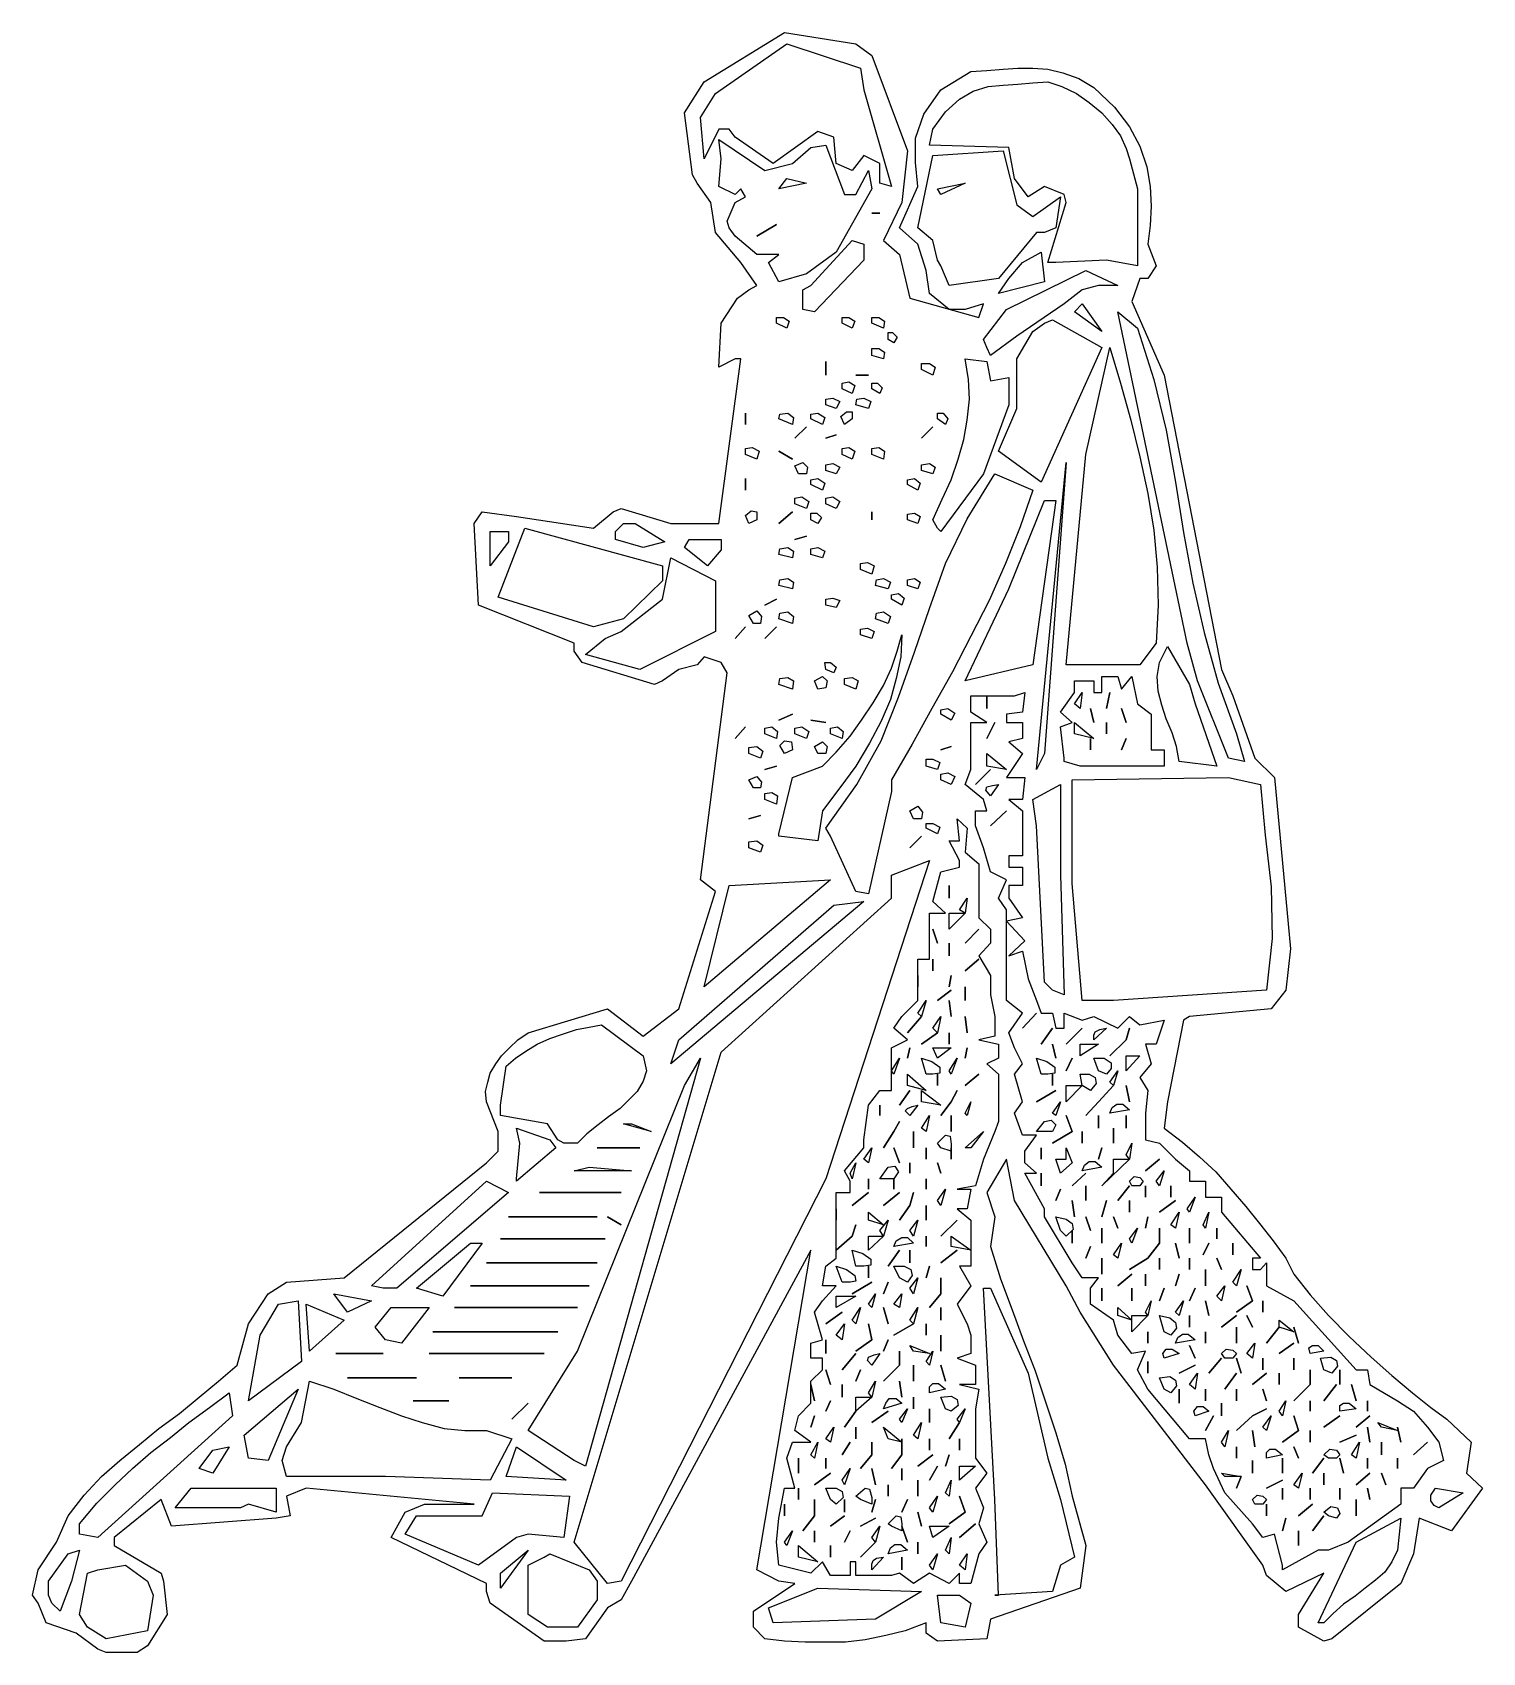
# Model space of a CAD drawing. Extents: x 264.8 to 266.31, y 18.6 to 20.29.
import ezdxf

# ---------------------------------------------------------------- set-up
doc = ezdxf.new("R2010")
doc.units = 0
doc.header["$LTSCALE"] = 25
doc.header["$MEASUREMENT"] = 0
doc.layers.get('0').update_dxf_attribs({"linetype": 'CONTINUOUS'})

msp = doc.modelspace()

# ---------------------------------------------------------------- linework, layer by layer
at = {"color": 0, "linetype": 'BYBLOCK'}
for points in [[(264.869, 18.5989), (264.8463, 18.6157), (264.8151, 18.6265), (264.8067, 18.6469), (264.8007, 18.6553), (264.8067, 18.6817), (264.8259, 18.7105), (264.8379, 18.7381), (264.8547, 18.7597), (264.8727, 18.7789), (264.8919, 18.7957), (264.9123, 18.8125), (264.9327, 18.8293), (264.9543, 18.8449), (264.9747, 18.8617), (264.995, 18.8785), (265.0143, 18.8953), (265.0263, 18.9385), (265.0467, 18.9697), (265.0659, 18.9817), (265.1258, 18.9865), (265.2746, 19.1065), (265.2866, 19.1185), (265.2866, 19.1389), (265.2746, 19.17), (265.2735, 19.1809), (265.2758, 19.1904), (265.2782, 19.2001), (265.2842, 19.2097), (265.2902, 19.2181), (265.2986, 19.2265), (265.307, 19.2348), (265.3178, 19.2421), (265.4006, 19.2672), (265.4378, 19.2385), (265.475, 19.2672), (265.5134, 19.3896), (265.4978, 19.4016), (265.5254, 19.6176), (265.5194, 19.6284), (265.5014, 19.6344), (265.4942, 19.626), (265.475, 19.6212), (265.4582, 19.6092), (265.4498, 19.6056), (265.3742, 19.6284), (265.3658, 19.6404), (265.3658, 19.6488), (265.2662, 19.6884), (265.2615, 19.7736), (265.2698, 19.7856), (265.3059, 19.7808), (265.3862, 19.7688), (265.4066, 19.7856), (265.415, 19.7892), (265.4666, 19.7736), (265.481, 19.7736), (265.517, 19.7736), (265.5398, 19.9452), (265.5338, 19.9452), (265.517, 19.9367), (265.5194, 19.9824), (265.5362, 20.0088), (265.5482, 20.0172), (265.5566, 20.0219), (265.5398, 20.046), (265.5134, 20.0771), (265.5086, 20.1084), (265.4942, 20.1288), (265.4894, 20.1372), (265.481, 20.2019), (265.5014, 20.2343), (265.5854, 20.286), (265.6598, 20.2739), (265.6765, 20.2619), (265.7138, 20.1623), (265.7078, 20.1084), (265.6885, 20.0687), (265.7054, 20.0543), (265.7162, 20.0088), (265.7881, 19.9884), (265.793, 20.0028), (265.7738, 19.9968), (265.757, 19.9968), (265.7366, 20.0136), (265.733, 20.0376), (265.7246, 20.0651), (265.7054, 20.082), (265.7246, 20.1252), (265.7222, 20.1503), (265.7222, 20.1755), (265.7306, 20.2007), (265.7486, 20.2259), (265.7798, 20.2452), (265.7965, 20.2463), (265.8134, 20.2475), (265.8289, 20.2487), (265.8446, 20.2487), (265.8601, 20.2475), (265.8757, 20.2439), (265.8925, 20.2379), (265.9081, 20.2283), (265.9298, 20.2079), (265.9453, 20.1875), (265.9562, 20.1671), (265.9633, 20.1456), (265.967, 20.1252), (265.9681, 20.1048), (265.967, 20.0844), (265.9646, 20.0651), (265.973, 20.0423), (265.9646, 20.0292), (265.9562, 20.0292), (265.9477, 20.0052), (265.9814, 19.9283), (266.0413, 19.6212), (266.0533, 19.5936), (266.0761, 19.5288), (266.0965, 19.5084), (266.1134, 19.3297), (266.1085, 19.2864), (266.093, 19.2672), (266.0078, 19.2589), (266.0017, 19.2552), (265.985, 19.17), (265.9814, 19.1425), (266.0005, 19.1281), (266.0185, 19.1125), (266.0353, 19.0969), (266.0509, 19.0789), (266.0666, 19.0609), (266.081, 19.0429), (266.0953, 19.0249), (266.1085, 19.0069), (266.1169, 18.9901), (266.1338, 18.9685), (266.1529, 18.9469), (266.1746, 18.9253), (266.1973, 18.9037), (266.2189, 18.8845), (266.2405, 18.8665), (266.2597, 18.8509), (266.2765, 18.8389), (266.3017, 18.8149), (266.2969, 18.7825), (266.3137, 18.7669), (266.2813, 18.7225), (266.2477, 18.7357), (266.2417, 18.6985), (266.2285, 18.6673), (266.1565, 18.6097), (266.1481, 18.6073), (266.1217, 18.6217), (266.1217, 18.6349), (266.1481, 18.6781), (266.1085, 18.6589), (266.0881, 18.6757), (266.0845, 18.6865), (266.0245, 18.7705), (265.9285, 18.8953), (265.8938, 18.9505), (265.8794, 18.9781), (265.8253, 19.0669), (265.8169, 19.1101), (265.7965, 19.0753), (265.8049, 19.0501), (265.8002, 19.0189), (265.8109, 18.9853), (265.8229, 18.9529), (265.8349, 18.9205), (265.847, 18.8893), (265.8577, 18.8569), (265.8686, 18.8245), (265.8781, 18.7921), (265.8854, 18.7585), (265.8998, 18.7069), (265.8961, 18.6781), (265.8938, 18.6625), (265.8002, 18.6301), (265.7965, 18.6097), (265.745, 18.6073), (265.733, 18.6157), (265.733, 18.6265), (265.7114, 18.6181), (265.691, 18.6133), (265.6694, 18.6085), (265.649, 18.6061), (265.6274, 18.6061), (265.607, 18.6061), (265.5854, 18.6073), (265.565, 18.6097), (265.553, 18.6217), (265.553, 18.6385), (265.5962, 18.6673), (265.5794, 18.6697), (265.5566, 18.6817), (265.613, 19.0153), (265.4258, 18.6697), (265.415, 18.6505), (265.4006, 18.6421), (265.3778, 18.6097), (265.3574, 18.6073), (265.3347, 18.6073), (265.2782, 18.6469), (265.2746, 18.6589), (265.2746, 18.6673), (265.175, 18.7153), (265.1895, 18.7417), (265.2099, 18.7501), (265.2615, 18.7501), (265.0863, 18.7669), (265.0659, 18.7585), (265.0695, 18.7381), (265.0551, 18.7357), (264.9459, 18.7273), (264.9351, 18.7549), (264.8859, 18.7153), (264.8859, 18.7069), (264.9351, 18.6781), (264.9375, 18.6697), (264.9411, 18.6349), (264.9207, 18.6025), (264.9098, 18.5953), (264.8775, 18.5953), (264.869, 18.5989)], [(265.685, 20.1288), (265.685, 20.1492), (265.6681, 20.1576), (265.6561, 20.1419), (265.6394, 20.1492), (265.637, 20.1767), (265.6202, 20.1827), (265.5734, 20.1492), (265.5338, 20.1767), (265.5278, 20.1851), (265.517, 20.1851), (265.5014, 20.1539), (265.4978, 20.1971), (265.5134, 20.2223), (265.5878, 20.2739), (265.6646, 20.2487), (265.6681, 20.2259), (265.6969, 20.1252), (265.685, 20.1288)], [(265.8686, 20.046), (265.8601, 20.046), (265.8794, 20.1084), (265.877, 20.1168), (265.8566, 20.1252), (265.8397, 20.1143), (265.8253, 20.1336), (265.8193, 20.166), (265.7366, 20.1683), (265.7402, 20.1851), (265.7534, 20.2031), (265.7678, 20.2163), (265.7821, 20.2248), (265.7978, 20.2295), (265.8134, 20.2308), (265.8289, 20.2319), (265.8446, 20.2332), (265.8601, 20.2343), (265.8746, 20.2295), (265.8901, 20.2223), (265.9034, 20.2128), (265.9165, 20.2019), (265.9273, 20.19), (265.9358, 20.178), (265.9417, 20.1647), (265.9453, 20.1539), (265.9537, 20.1228), (265.9537, 20.0423), (265.9213, 20.0483), (265.8686, 20.046)], [(265.5794, 20.0256), (265.5686, 20.046), (265.5794, 20.0543), (265.5566, 20.0543), (265.5338, 20.0735), (265.5278, 20.082), (265.5254, 20.0891), (265.5338, 20.1084), (265.5446, 20.1143), (265.5398, 20.1228), (265.5338, 20.1168), (265.517, 20.1252), (265.5194, 20.1539), (265.517, 20.1743), (265.565, 20.1419), (265.5938, 20.1492), (265.613, 20.166), (265.6286, 20.1683), (265.6478, 20.1168), (265.6598, 20.1168), (265.673, 20.1419), (265.6765, 20.1228), (265.6394, 20.0567), (265.6082, 20.0339), (265.5794, 20.0256)], [(265.757, 20.0219), (265.7486, 20.0423), (265.745, 20.0483), (265.7402, 20.0687), (265.7246, 20.082), (265.7402, 20.1576), (265.8134, 20.1623), (265.8278, 20.1059), (265.8446, 20.0939), (265.8734, 20.1143), (265.8686, 20.082), (265.8566, 20.0771), (265.8482, 20.0771), (265.8085, 20.0292), (265.757, 20.0219)], [(265.5794, 20.1228), (265.5878, 20.1336), (265.6082, 20.1288), (265.5794, 20.1228)], [(265.7486, 20.1168), (265.745, 20.1228), (265.7738, 20.1288), (265.7486, 20.1168)], [(265.5566, 20.0735), (265.577, 20.0855), (265.5566, 20.0735)], [(265.6765, 20.0975), (265.685, 20.0975), (265.6765, 20.0975)], [(265.6046, 19.9968), (265.6046, 20.0172), (265.613, 20.0219), (265.6561, 20.0687), (265.6681, 20.0651), (265.6681, 20.0483), (265.6166, 19.9944), (265.6046, 19.9968)], [(265.8085, 20.0136), (265.8193, 20.0292), (265.8338, 20.046), (265.853, 20.0567), (265.8566, 20.0256), (265.8085, 20.0136)], [(265.8002, 19.9487), (265.7965, 19.9571), (265.793, 19.9656), (265.8169, 19.9968), (265.8998, 20.0376), (265.9333, 20.0219), (265.9129, 20.0219), (265.8961, 20.0172), (265.877, 20.0028), (265.8278, 19.9691), (265.8002, 19.9487)], [(265.9165, 19.974), (265.8878, 19.9944), (265.8961, 20.0028), (265.9165, 19.974)], [(265.577, 19.9824), (265.577, 19.9884), (265.5842, 19.9884), (265.5902, 19.9848), (265.5878, 19.9775), (265.577, 19.9824)], [(265.6454, 19.9824), (265.6454, 19.9884), (265.6526, 19.9884), (265.6586, 19.9848), (265.6561, 19.9775), (265.6454, 19.9824)], [(265.6765, 19.9824), (265.6765, 19.9884), (265.6838, 19.9884), (265.6898, 19.9848), (265.6885, 19.9775), (265.6765, 19.9824)], [(265.853, 19.8168), (265.8085, 19.8491), (265.8278, 19.8936), (265.8278, 19.9452), (265.8446, 19.974), (265.8566, 19.9824), (265.865, 19.986), (265.9165, 19.9571), (265.853, 19.8168)], [(266.0485, 19.5288), (266.0161, 19.6092), (266.0054, 19.6488), (265.9333, 19.9944), (265.9537, 19.9775), (265.9706, 19.9236), (265.9837, 19.8708), (265.9934, 19.8168), (266.0017, 19.764), (266.0114, 19.7112), (266.0233, 19.6596), (266.0378, 19.6068), (266.0569, 19.554), (266.0653, 19.5252), (266.0485, 19.5288)], [(265.6934, 19.9656), (265.6934, 19.9728), (265.6982, 19.9728), (265.7029, 19.968), (265.6994, 19.962), (265.6934, 19.9656)], [(265.6765, 19.9487), (265.6765, 19.956), (265.6838, 19.956), (265.6898, 19.9524), (265.6885, 19.9452), (265.6765, 19.9487)], [(265.8794, 19.626), (265.8998, 19.8456), (265.9249, 19.9571), (265.9358, 19.92), (265.9466, 19.8815), (265.9562, 19.8432), (265.9646, 19.8048), (265.9706, 19.7664), (265.9741, 19.728), (265.9753, 19.6884), (265.973, 19.6488), (265.9562, 19.626), (265.8794, 19.626)], [(265.6286, 19.9283), (265.6286, 19.9427), (265.6286, 19.9283)], [(265.7282, 19.9343), (265.7282, 19.9404), (265.7366, 19.9404), (265.7426, 19.9367), (265.7402, 19.9283), (265.7282, 19.9343)], [(265.7486, 19.7652), (265.745, 19.7688), (265.7402, 19.7772), (265.7497, 19.7988), (265.7594, 19.8192), (265.7666, 19.8407), (265.7726, 19.8611), (265.7761, 19.8815), (265.7785, 19.9032), (265.7774, 19.9236), (265.7738, 19.9452), (265.7965, 19.9427), (265.8002, 19.9223), (265.8193, 19.926), (265.8193, 19.8972), (265.793, 19.8252), (265.7486, 19.7652)], [(265.6454, 19.9139), (265.6454, 19.92), (265.6526, 19.9212), (265.6586, 19.9176), (265.6561, 19.9092), (265.6454, 19.9139)], [(265.6598, 19.9283), (265.673, 19.9283), (265.6598, 19.9283)], [(265.6765, 19.9139), (265.6765, 19.92), (265.6825, 19.92), (265.6874, 19.9152), (265.685, 19.9092), (265.6765, 19.9139)], [(265.6286, 19.8972), (265.6286, 19.9032), (265.6357, 19.9044), (265.643, 19.9008), (265.6394, 19.8936), (265.6286, 19.8972)], [(265.6598, 19.8972), (265.661, 19.9032), (265.6681, 19.9044), (265.6754, 19.9008), (265.673, 19.8936), (265.6598, 19.8972)], [(265.5446, 19.8768), (265.5446, 19.8888), (265.5446, 19.8768)], [(265.5794, 19.8828), (265.5806, 19.8875), (265.589, 19.8888), (265.5949, 19.884), (265.5938, 19.8768), (265.5794, 19.8828)], [(265.613, 19.8828), (265.613, 19.8875), (265.6202, 19.8888), (265.6274, 19.884), (265.625, 19.8768), (265.613, 19.8828)], [(265.6478, 19.8768), (265.6442, 19.8852), (265.6502, 19.8899), (265.6561, 19.8899), (265.6561, 19.8828), (265.6478, 19.8768)], [(265.745, 19.8828), (265.745, 19.8888), (265.751, 19.8888), (265.7557, 19.8828), (265.7534, 19.8768), (265.745, 19.8828)], [(265.5962, 19.8624), (265.6082, 19.8744), (265.5962, 19.8624)], [(265.6286, 19.8624), (265.6394, 19.866), (265.6286, 19.8624)], [(265.7282, 19.8624), (265.7402, 19.8744), (265.7282, 19.8624)], [(265.5446, 19.8456), (265.5446, 19.8516), (265.5518, 19.8528), (265.559, 19.8491), (265.5566, 19.8407), (265.5446, 19.8456)], [(265.5794, 19.8491), (265.5938, 19.8407), (265.5794, 19.8491)], [(265.6454, 19.8456), (265.6454, 19.8516), (265.6526, 19.8528), (265.6586, 19.8491), (265.6561, 19.8407), (265.6454, 19.8456)], [(265.6765, 19.8456), (265.6765, 19.8516), (265.6838, 19.8528), (265.6898, 19.8491), (265.6885, 19.8407), (265.6765, 19.8456)], [(265.5962, 19.8336), (265.6046, 19.8372), (265.6094, 19.8324), (265.6082, 19.8252), (265.5998, 19.8252), (265.5962, 19.8336)], [(265.6286, 19.8287), (265.6286, 19.8347), (265.6357, 19.836), (265.643, 19.8324), (265.6394, 19.8252), (265.6286, 19.8287)], [(265.7282, 19.8287), (265.7282, 19.8347), (265.7366, 19.836), (265.7426, 19.8324), (265.7402, 19.8252), (265.7282, 19.8287)], [(265.8482, 19.5168), (265.8794, 19.8372), (265.8566, 19.5336), (265.8482, 19.5168)], [(265.5446, 19.8083), (265.5446, 19.8204), (265.5446, 19.8083)], [(265.613, 19.8143), (265.613, 19.8192), (265.6202, 19.8204), (265.6274, 19.8156), (265.625, 19.8083), (265.613, 19.8143)], [(265.6598, 19.3896), (265.6334, 19.4472), (265.6286, 19.4556), (265.661, 19.5012), (265.6862, 19.5468), (265.7042, 19.5924), (265.721, 19.6392), (265.7366, 19.6848), (265.7534, 19.7316), (265.7761, 19.7784), (265.8049, 19.8252), (265.8446, 19.8083), (265.8313, 19.77), (265.8158, 19.7316), (265.7989, 19.6932), (265.7798, 19.656), (265.7606, 19.6188), (265.739, 19.5804), (265.7186, 19.5432), (265.6969, 19.506), (265.6969, 19.494), (265.673, 19.3872), (265.6598, 19.3896)], [(265.7138, 19.8143), (265.7138, 19.8192), (265.721, 19.8204), (265.727, 19.8156), (265.7246, 19.8083), (265.7138, 19.8143)], [(265.5962, 19.7939), (265.5962, 19.8), (265.6034, 19.8012), (265.6106, 19.7964), (265.6082, 19.7892), (265.5962, 19.7939)], [(265.6286, 19.7939), (265.6286, 19.8), (265.6357, 19.8012), (265.643, 19.7964), (265.6394, 19.7892), (265.6286, 19.7939)], [(265.7738, 19.6092), (265.8193, 19.7052), (265.8566, 19.7976), (265.8686, 19.7976), (265.8446, 19.626), (265.7738, 19.6092)], [(265.5482, 19.7736), (265.5446, 19.782), (265.5506, 19.7868), (265.5566, 19.7856), (265.5566, 19.7772), (265.5482, 19.7736)], [(265.5794, 19.7736), (265.5938, 19.7856), (265.5794, 19.7736)], [(265.613, 19.7772), (265.613, 19.7844), (265.619, 19.7844), (265.6238, 19.7796), (265.6202, 19.7736), (265.613, 19.7772)], [(265.6765, 19.7772), (265.6765, 19.7856), (265.6765, 19.7772)], [(265.7138, 19.7772), (265.7138, 19.7832), (265.721, 19.7844), (265.727, 19.7808), (265.7246, 19.7736), (265.7138, 19.7772)], [(265.2782, 19.7292), (265.2782, 19.7652), (265.2974, 19.7652), (265.2974, 19.7544), (265.2782, 19.7292)], [(265.3862, 19.6656), (265.2866, 19.6968), (265.3143, 19.7688), (265.4582, 19.7292), (265.4582, 19.7136), (265.4174, 19.674), (265.3862, 19.6656)], [(265.4378, 19.7484), (265.409, 19.7568), (265.409, 19.7652), (265.4174, 19.7736), (265.4294, 19.7736), (265.4606, 19.7544), (265.4378, 19.7484)], [(265.505, 19.7292), (265.481, 19.7484), (265.4858, 19.7568), (265.5194, 19.7568), (265.5194, 19.746), (265.505, 19.7292)], [(265.5794, 19.7412), (265.5806, 19.7471), (265.589, 19.7484), (265.5949, 19.7448), (265.5938, 19.7376), (265.5794, 19.7412)], [(265.5962, 19.7568), (265.6082, 19.7604), (265.5962, 19.7568)], [(265.613, 19.7412), (265.613, 19.7471), (265.6202, 19.7484), (265.6274, 19.7448), (265.625, 19.7376), (265.613, 19.7412)], [(265.4343, 19.6212), (265.3778, 19.6368), (265.3982, 19.6536), (265.415, 19.6608), (265.4582, 19.6944), (265.4666, 19.7376), (265.5134, 19.7136), (265.5134, 19.6608), (265.4343, 19.6212)], [(265.6646, 19.7256), (265.6646, 19.7316), (265.6718, 19.7328), (265.679, 19.7292), (265.6765, 19.7208), (265.6646, 19.7256)], [(265.5794, 19.7088), (265.5806, 19.7148), (265.589, 19.716), (265.5949, 19.7124), (265.5938, 19.7052), (265.5794, 19.7088)], [(265.6802, 19.7088), (265.6814, 19.7148), (265.6885, 19.716), (265.6958, 19.7124), (265.6934, 19.7052), (265.6802, 19.7088)], [(265.7138, 19.7088), (265.7138, 19.7148), (265.721, 19.716), (265.727, 19.7124), (265.7246, 19.7052), (265.7138, 19.7088)], [(265.6969, 19.6944), (265.6969, 19.6992), (265.7042, 19.7004), (265.7102, 19.6956), (265.7078, 19.6884), (265.6969, 19.6944)], [(265.5482, 19.6776), (265.5566, 19.6824), (265.5614, 19.6764), (265.5602, 19.6692), (265.553, 19.6692), (265.5482, 19.6776)], [(265.565, 19.6884), (265.577, 19.6944), (265.565, 19.6884)], [(265.5794, 19.674), (265.5806, 19.68), (265.589, 19.6812), (265.5949, 19.6764), (265.5938, 19.6692), (265.5794, 19.674)], [(265.6286, 19.6884), (265.6286, 19.6944), (265.6357, 19.6956), (265.643, 19.6932), (265.6394, 19.686), (265.6286, 19.6884)], [(265.6802, 19.674), (265.6814, 19.68), (265.6885, 19.6812), (265.6958, 19.6764), (265.6934, 19.6692), (265.6802, 19.674)], [(265.5338, 19.6536), (265.5446, 19.6656), (265.5338, 19.6536)], [(265.565, 19.6536), (265.577, 19.6656), (265.565, 19.6536)], [(265.6646, 19.6572), (265.6646, 19.6632), (265.6718, 19.6644), (265.679, 19.6608), (265.6765, 19.6536), (265.6646, 19.6572)], [(265.5794, 19.4472), (265.5794, 19.4496), (265.5938, 19.5084), (265.625, 19.5204), (265.6394, 19.5348), (265.6538, 19.5516), (265.6658, 19.5684), (265.6778, 19.5864), (265.6885, 19.6044), (265.6969, 19.6224), (265.7029, 19.6404), (265.7078, 19.6572), (265.7066, 19.6344), (265.7018, 19.6116), (265.6958, 19.59), (265.6862, 19.5672), (265.6742, 19.5444), (265.6598, 19.5204), (265.643, 19.4976), (265.625, 19.4736), (265.6202, 19.4424), (265.5794, 19.4472)], [(265.997, 19.5252), (265.9945, 19.5408), (265.9897, 19.5552), (265.9837, 19.5696), (265.979, 19.584), (265.9753, 19.5984), (265.9741, 19.614), (265.9766, 19.6284), (265.985, 19.6452), (266.0078, 19.6056), (266.0138, 19.5852), (266.0365, 19.5204), (265.997, 19.5252)], [(265.5794, 19.6056), (265.5806, 19.6116), (265.589, 19.6128), (265.5949, 19.6092), (265.5938, 19.6008), (265.5794, 19.6056)], [(265.6166, 19.6092), (265.625, 19.614), (265.6298, 19.6092), (265.6286, 19.602), (265.6202, 19.6008), (265.6166, 19.6092)], [(265.6286, 19.6212), (265.6274, 19.6284), (265.6334, 19.6284), (265.6394, 19.6236), (265.637, 19.6176), (265.6286, 19.6212)], [(265.6478, 19.6056), (265.6478, 19.6116), (265.6561, 19.6128), (265.6621, 19.6092), (265.6598, 19.6008), (265.6478, 19.6056)], [(265.877, 19.5252), (265.877, 19.5288), (265.8734, 19.5612), (265.8854, 19.566), (265.8734, 19.5768), (265.8878, 19.5972), (265.8878, 19.6092), (265.9081, 19.6092), (265.9081, 19.5972), (265.9165, 19.5972), (265.9165, 19.614), (265.9333, 19.614), (265.9369, 19.6008), (265.9477, 19.614), (265.9537, 19.5852), (265.9681, 19.5744), (265.9681, 19.566), (265.9681, 19.5372), (265.9814, 19.5372), (265.9814, 19.5204), (265.9646, 19.5204), (265.9537, 19.5204), (265.9369, 19.5204), (265.9045, 19.5204), (265.8938, 19.5204), (265.877, 19.5252)], [(266.1049, 18.6817), (266.1049, 18.6865), (266.0965, 18.7189), (266.0845, 18.7153), (266.0737, 18.7297), (266.0449, 18.7621), (266.0329, 18.7873), (266.0281, 18.8017), (266.0245, 18.8185), (266.0078, 18.8185), (265.9646, 18.8701), (265.9537, 18.8905), (265.9621, 18.9097), (265.9477, 18.9073), (265.9333, 18.9265), (265.9285, 18.9421), (265.9045, 18.9589), (265.9045, 18.9757), (265.9129, 18.9865), (265.8961, 18.9865), (265.8854, 19.0021), (265.8566, 19.0501), (265.8566, 19.0585), (265.8362, 19.0957), (265.8482, 19.0957), (265.8362, 19.1065), (265.8362, 19.1185), (265.8482, 19.1352), (265.8338, 19.1352), (265.8253, 19.1581), (265.8338, 19.17), (265.8253, 19.1989), (265.8338, 19.2097), (265.8253, 19.2265), (265.8193, 19.2421), (265.8338, 19.2625), (265.8169, 19.2756), (265.8169, 19.2864), (265.8169, 19.3153), (265.8169, 19.3381), (265.8169, 19.3501), (265.8169, 19.3705), (265.8085, 19.3825), (265.8169, 19.4016), (265.8002, 19.41), (265.793, 19.4352), (265.7845, 19.4581), (265.7845, 19.4736), (265.7965, 19.4736), (265.793, 19.4856), (265.7738, 19.5012), (265.7798, 19.5168), (265.7798, 19.5288), (265.7798, 19.566), (265.7965, 19.566), (265.7798, 19.5768), (265.7798, 19.5936), (265.793, 19.5936), (265.8253, 19.5936), (265.8362, 19.5972), (265.8338, 19.5768), (265.8169, 19.5744), (265.8169, 19.566), (265.8338, 19.566), (265.8338, 19.5492), (265.8193, 19.5456), (265.8338, 19.5336), (265.8169, 19.5084), (265.8362, 19.5084), (265.8338, 19.4856), (265.8193, 19.4856), (265.8338, 19.4736), (265.8338, 19.4556), (265.8338, 19.4472), (265.8338, 19.4268), (265.8193, 19.4268), (265.8193, 19.4148), (265.8338, 19.4148), (265.8338, 19.3956), (265.8193, 19.3956), (265.8193, 19.3825), (265.8338, 19.3621), (265.8169, 19.3585), (265.8362, 19.3381), (265.8193, 19.3224), (265.8338, 19.3272), (265.8397, 19.2984), (265.8482, 19.2756), (265.853, 19.2625), (265.865, 19.2625), (265.8686, 19.2469), (265.877, 19.2469), (265.877, 19.2625), (265.8961, 19.2552), (265.9081, 19.2589), (265.9333, 19.2469), (265.9453, 19.2589), (265.9562, 19.2505), (265.9814, 19.2552), (265.973, 19.2301), (265.9621, 19.2301), (265.9681, 19.2097), (265.9562, 19.1953), (265.9646, 19.182), (265.9621, 19.1581), (265.9621, 19.1305), (265.9766, 19.1269), (265.9934, 19.1101), (266.0078, 19.0981), (266.0078, 19.0873), (266.0245, 19.0873), (266.0245, 19.0705), (266.0413, 19.0705), (266.0413, 19.0549), (266.0821, 19.0069), (266.0737, 19.0069), (266.0737, 18.9949), (266.0821, 18.9949), (266.0881, 19.0021), (266.0881, 18.9781), (266.1169, 18.9625), (266.1817, 18.8905), (266.1937, 18.8905), (266.1961, 18.8749), (266.2249, 18.8581), (266.2417, 18.8473), (266.2561, 18.8305), (266.2681, 18.8149), (266.2729, 18.7957), (266.2561, 18.7873), (266.2417, 18.7669), (266.2285, 18.7669), (266.2285, 18.7501), (266.1733, 18.7105), (266.1529, 18.7021), (266.1421, 18.7021), (266.1049, 18.6817)], [(265.8938, 19.5804), (265.8878, 19.5852), (265.8961, 19.5972), (265.8938, 19.5804)], [(265.9213, 19.5804), (265.9249, 19.5972), (265.9213, 19.5804)], [(265.7486, 19.5744), (265.7486, 19.5792), (265.7557, 19.5804), (265.763, 19.5756), (265.7594, 19.5684), (265.7486, 19.5744)], [(265.7965, 19.5804), (265.7965, 19.5936), (265.7965, 19.5804)], [(265.9081, 19.566), (265.9045, 19.5804), (265.9081, 19.566)], [(265.9417, 19.566), (265.9369, 19.5804), (265.9417, 19.566)], [(265.5338, 19.5492), (265.5446, 19.5612), (265.5338, 19.5492)], [(265.565, 19.554), (265.565, 19.56), (265.5722, 19.5612), (265.5782, 19.5564), (265.577, 19.5492), (265.565, 19.554)], [(265.5794, 19.5684), (265.5938, 19.5744), (265.5794, 19.5684)], [(265.5962, 19.554), (265.5962, 19.56), (265.6034, 19.5612), (265.6106, 19.5564), (265.6082, 19.5492), (265.5962, 19.554)], [(265.613, 19.5684), (265.6286, 19.566), (265.613, 19.5684)], [(265.6334, 19.554), (265.6334, 19.56), (265.6406, 19.5612), (265.6466, 19.5564), (265.6454, 19.5492), (265.6334, 19.554)], [(265.7965, 19.5492), (265.8049, 19.566), (265.7965, 19.5492)], [(265.8878, 19.554), (265.8878, 19.566), (265.9081, 19.5492), (265.8878, 19.554)], [(265.9213, 19.554), (265.9213, 19.566), (265.9213, 19.554)], [(265.5854, 19.5336), (265.5806, 19.542), (265.5854, 19.5468), (265.5926, 19.5456), (265.5938, 19.5372), (265.5854, 19.5336)], [(265.6166, 19.5408), (265.625, 19.5456), (265.6298, 19.5408), (265.6286, 19.5336), (265.6202, 19.5336), (265.6166, 19.5408)], [(265.9045, 19.5372), (265.9045, 19.5492), (265.9045, 19.5372)], [(265.9369, 19.5372), (265.9417, 19.5492), (265.9369, 19.5372)], [(265.5482, 19.5336), (265.5482, 19.5396), (265.5566, 19.5408), (265.5626, 19.536), (265.5602, 19.5288), (265.5482, 19.5336)], [(265.733, 19.5204), (265.733, 19.5276), (265.7402, 19.5276), (265.7474, 19.524), (265.745, 19.5168), (265.733, 19.5204)], [(265.7486, 19.5372), (265.7594, 19.5408), (265.7486, 19.5372)], [(265.7965, 19.5204), (265.7965, 19.5336), (265.8169, 19.5168), (265.7965, 19.5204)], [(265.565, 19.5168), (265.577, 19.5204), (265.565, 19.5168)], [(265.7486, 19.506), (265.7486, 19.512), (265.7557, 19.5132), (265.763, 19.5096), (265.7594, 19.5012), (265.7486, 19.506)], [(265.7845, 19.5012), (265.8002, 19.5168), (265.7845, 19.5012)], [(265.5482, 19.506), (265.5566, 19.5096), (265.5614, 19.5036), (265.5602, 19.4976), (265.553, 19.4976), (265.5482, 19.506)], [(265.8002, 19.4892), (265.7954, 19.4952), (265.7965, 19.4988), (265.8025, 19.5), (265.8085, 19.5012), (265.8002, 19.4892)], [(265.8338, 19.5084), (265.8338, 19.5084), (265.8338, 19.5084), (265.8338, 19.5084), (265.8338, 19.5084)], [(265.865, 19.2864), (265.8566, 19.2949), (265.8482, 19.4581), (265.8446, 19.4856), (265.8734, 19.5012), (265.8734, 19.4064), (265.877, 19.2816), (265.865, 19.2864)], [(265.9285, 19.2756), (265.8961, 19.2756), (265.8854, 19.398), (265.8854, 19.506), (266.0485, 19.5084), (266.0821, 19.5012), (266.087, 19.4484), (266.093, 19.3944), (266.0941, 19.3405), (266.0881, 19.2864), (265.9285, 19.2756)], [(265.565, 19.4856), (265.565, 19.4916), (265.5722, 19.4928), (265.5782, 19.4892), (265.577, 19.4808), (265.565, 19.4856)], [(265.7162, 19.4736), (265.7246, 19.4784), (265.7293, 19.4724), (265.7282, 19.4652), (265.7198, 19.4652), (265.7162, 19.4736)], [(265.5482, 19.4652), (265.5602, 19.4688), (265.5482, 19.4652)], [(265.7798, 18.6673), (265.7678, 18.6673), (265.7678, 18.6781), (265.757, 18.6673), (265.7366, 18.6781), (265.7198, 18.6673), (265.7054, 18.6781), (265.6969, 18.6757), (265.6598, 18.6757), (265.6598, 18.6901), (265.6538, 18.6901), (265.6538, 18.6757), (265.6334, 18.6757), (265.625, 18.6901), (265.613, 18.6781), (265.5794, 18.6865), (265.577, 18.7105), (265.5794, 18.7357), (265.5854, 18.7669), (265.5962, 18.7669), (265.5878, 18.7981), (265.5938, 18.8149), (265.613, 18.8149), (265.5962, 18.8269), (265.5998, 18.8425), (265.613, 18.8557), (265.613, 18.8785), (265.625, 18.8905), (265.625, 18.9025), (265.613, 18.9025), (265.613, 18.9181), (265.625, 18.9217), (265.6166, 18.9505), (265.625, 18.9625), (265.6394, 18.9781), (265.625, 18.9781), (265.6286, 18.9985), (265.6394, 19.0069), (265.6394, 19.0297), (265.6394, 19.0381), (265.6394, 19.0753), (265.6538, 19.0753), (265.6538, 19.0873), (265.6478, 19.0981), (265.6681, 19.1221), (265.6681, 19.1305), (265.673, 19.1665), (265.685, 19.182), (265.6969, 19.182), (265.6969, 19.1953), (265.6969, 19.2265), (265.7138, 19.2348), (265.6994, 19.2469), (265.7078, 19.2589), (265.7246, 19.2756), (265.7246, 19.2816), (265.7246, 19.3188), (265.7366, 19.3188), (265.7366, 19.3297), (265.7366, 19.3669), (265.7534, 19.3669), (265.7402, 19.3789), (265.7486, 19.41), (265.7678, 19.4148), (265.7678, 19.422), (265.757, 19.4424), (265.7678, 19.4424), (265.7654, 19.4652), (265.7761, 19.4556), (265.7738, 19.4304), (265.7881, 19.4184), (265.7881, 19.41), (265.7881, 19.3825), (265.7881, 19.3621), (265.8002, 19.3501), (265.8002, 19.3357), (265.7881, 19.3224), (265.8002, 19.302), (265.8002, 19.2816), (265.8049, 19.2589), (265.8049, 19.2385), (265.7881, 19.2348), (265.8085, 19.2301), (265.8085, 19.2157), (265.7965, 19.2097), (265.8085, 19.1989), (265.8085, 19.182), (265.8085, 19.1496), (265.8049, 19.1389), (265.793, 19.1101), (265.7845, 19.0824), (265.7654, 19.0789), (265.7798, 19.0789), (265.7761, 19.0585), (265.7654, 19.0585), (265.7798, 19.0465), (265.7798, 19.0357), (265.7798, 18.9985), (265.7678, 18.9985), (265.7798, 18.9781), (265.7654, 18.9589), (265.7761, 18.9385), (265.7798, 18.9265), (265.7798, 18.9073), (265.7654, 18.9025), (265.7845, 18.8953), (265.7845, 18.8749), (265.7678, 18.8749), (265.7881, 18.8701), (265.7845, 18.8497), (265.7845, 18.8221), (265.7845, 18.7981), (265.7965, 18.7825), (265.7845, 18.7669), (265.7881, 18.7585), (265.793, 18.7465), (265.7881, 18.7297), (265.7965, 18.7105), (265.7881, 18.6985), (265.7798, 18.6673)], [(265.733, 19.4556), (265.733, 19.4604), (265.7402, 19.4604), (265.7474, 19.4568), (265.745, 19.4496), (265.733, 19.4556)], [(265.8002, 19.4581), (265.8169, 19.4736), (265.8002, 19.4581)], [(265.7162, 19.4352), (265.7282, 19.4472), (265.7162, 19.4352)], [(265.5482, 19.4352), (265.5482, 19.4412), (265.5566, 19.4424), (265.5626, 19.4377), (265.5602, 19.4304), (265.5482, 19.4352)], [(265.4006, 18.6673), (265.3658, 18.7105), (265.5194, 19.2217), (265.6969, 19.3825), (265.6969, 19.4064), (265.7366, 19.422), (265.6286, 19.0897), (265.415, 18.6697), (265.4006, 18.6673)], [(265.5014, 19.29), (265.5278, 19.3956), (265.6334, 19.4016), (265.5014, 19.29)], [(265.757, 19.3825), (265.757, 19.3956), (265.757, 19.3825)], [(265.4666, 19.2097), (265.475, 19.2348), (265.637, 19.3752), (265.6681, 19.3789), (265.4666, 19.2097)], [(265.7738, 19.3669), (265.7678, 19.3705), (265.7761, 19.3825), (265.7738, 19.3669)], [(265.757, 19.3501), (265.757, 19.3669), (265.7738, 19.3669), (265.757, 19.3501)], [(265.745, 19.3357), (265.7402, 19.3501), (265.745, 19.3357)], [(265.7738, 19.3357), (265.7881, 19.3501), (265.7738, 19.3357)], [(265.757, 19.3224), (265.757, 19.3357), (265.757, 19.3224)], [(265.7402, 19.3068), (265.7402, 19.3188), (265.7402, 19.3068)], [(265.7738, 19.3068), (265.7881, 19.3188), (265.7738, 19.3068)], [(265.7246, 19.29), (265.7246, 19.302), (265.7246, 19.29)], [(265.757, 19.29), (265.7594, 19.302), (265.757, 19.29)], [(265.7282, 19.2589), (265.7246, 19.2625), (265.733, 19.2756), (265.7282, 19.2589)], [(265.745, 19.2756), (265.7594, 19.2864), (265.745, 19.2756)], [(265.7594, 19.2589), (265.757, 19.2756), (265.7594, 19.2589)], [(265.7738, 19.2756), (265.7738, 19.29), (265.7738, 19.2756)], [(265.7138, 19.2421), (265.7282, 19.2589), (265.7138, 19.2421)], [(265.745, 19.2421), (265.7402, 19.2469), (265.7486, 19.2589), (265.745, 19.2421)], [(265.7761, 19.2421), (265.7738, 19.2589), (265.7761, 19.2421)], [(265.8338, 19.2469), (265.8482, 19.2625), (265.8338, 19.2469)], [(265.355, 19.1269), (265.349, 19.1305), (265.3382, 19.1472), (265.289, 19.1556), (265.289, 19.1665), (265.295, 19.2073), (265.3046, 19.2157), (265.3154, 19.2228), (265.3274, 19.2301), (265.3407, 19.2361), (265.3538, 19.2408), (265.3682, 19.2456), (265.3815, 19.2481), (265.3946, 19.2505), (265.4378, 19.2181), (265.4414, 19.2024), (265.4378, 19.1917), (265.4318, 19.1809), (265.4234, 19.1725), (265.4139, 19.1629), (265.4018, 19.1545), (265.391, 19.1461), (265.379, 19.1365), (265.3694, 19.1269), (265.355, 19.1269)], [(265.7282, 19.2301), (265.745, 19.2421), (265.7282, 19.2301)], [(265.757, 19.2301), (265.757, 19.2421), (265.757, 19.2301)], [(265.853, 19.2301), (265.865, 19.2469), (265.853, 19.2301)], [(265.8794, 19.2301), (265.8961, 19.2469), (265.8794, 19.2301)], [(265.9081, 19.2348), (265.9081, 19.2397), (265.9094, 19.2432), (265.9142, 19.2456), (265.9213, 19.2469), (265.9081, 19.2348)], [(265.9417, 19.2348), (265.9453, 19.2469), (265.9417, 19.2348)], [(265.7138, 19.2157), (265.7162, 19.2265), (265.7138, 19.2157)], [(265.745, 19.2157), (265.7402, 19.2265), (265.7594, 19.2265), (265.745, 19.2157)], [(265.7738, 19.2157), (265.7761, 19.2265), (265.7738, 19.2157)], [(265.8686, 19.2157), (265.865, 19.2301), (265.8686, 19.2157)], [(265.8938, 19.2181), (265.8938, 19.2301), (265.9129, 19.2301), (265.8938, 19.2181)], [(265.9249, 19.2181), (265.9417, 19.2348), (265.9249, 19.2181)], [(265.3658, 18.7957), (265.3178, 18.8269), (265.3694, 18.9097), (265.481, 19.1869), (265.4978, 19.2157), (265.3778, 18.7897), (265.3658, 18.7957)], [(265.6994, 19.1989), (265.6969, 19.2024), (265.7054, 19.2157), (265.6994, 19.1989)], [(265.733, 19.1989), (265.7282, 19.2157), (265.739, 19.2121), (265.7474, 19.2061), (265.7474, 19.2001), (265.7402, 19.1989), (265.733, 19.1989)], [(265.7594, 19.1989), (265.757, 19.2024), (265.7654, 19.2157), (265.7594, 19.1989)], [(265.853, 19.1989), (265.8482, 19.2157), (265.859, 19.2121), (265.8674, 19.2061), (265.8674, 19.2001), (265.8601, 19.1989), (265.853, 19.1989)], [(265.8794, 19.2024), (265.8854, 19.2157), (265.8794, 19.2024)], [(265.9129, 19.2024), (265.9081, 19.2157), (265.9189, 19.2157), (265.9262, 19.2108), (265.9262, 19.2048), (265.9213, 19.1989), (265.9129, 19.2024)], [(265.9417, 19.2024), (265.9417, 19.2181), (265.9562, 19.2181), (265.9417, 19.2024)], [(265.7138, 19.1869), (265.7138, 19.1989), (265.733, 19.182), (265.7138, 19.1869)], [(265.745, 19.1869), (265.745, 19.1989), (265.745, 19.1869)], [(265.7738, 19.1869), (265.7881, 19.1989), (265.7738, 19.1869)], [(265.865, 19.1869), (265.865, 19.1989), (265.865, 19.1869)], [(265.8961, 19.1869), (265.8938, 19.1989), (265.9034, 19.1989), (265.9094, 19.1953), (265.9105, 19.1893), (265.9045, 19.182), (265.8961, 19.1869)], [(265.9285, 19.1869), (265.9249, 19.1904), (265.9333, 19.2024), (265.9285, 19.1869)], [(265.7054, 19.1665), (265.7162, 19.182), (265.7054, 19.1665)], [(265.7282, 19.17), (265.7282, 19.182), (265.7486, 19.1665), (265.7282, 19.17)], [(265.7594, 19.17), (265.7654, 19.182), (265.7594, 19.17)], [(265.8482, 19.17), (265.8686, 19.182), (265.8482, 19.17)], [(265.8794, 19.17), (265.8794, 19.1869), (265.8961, 19.1869), (265.8794, 19.17)], [(265.9129, 19.17), (265.9285, 19.1869), (265.9129, 19.17)], [(265.9453, 19.17), (265.9417, 19.1869), (265.9453, 19.17)], [(265.685, 19.1556), (265.685, 19.1665), (265.685, 19.1556)], [(265.7162, 19.1556), (265.7114, 19.1605), (265.7138, 19.1629), (265.7186, 19.1653), (265.7246, 19.1665), (265.7162, 19.1556)], [(265.733, 19.1389), (265.7282, 19.1425), (265.7366, 19.1556), (265.733, 19.1389)], [(265.7486, 19.1556), (265.7594, 19.17), (265.7486, 19.1556)], [(265.7594, 19.1389), (265.7594, 19.1556), (265.7594, 19.1389)], [(265.7761, 19.1556), (265.7738, 19.1581), (265.7798, 19.17), (265.7761, 19.1556)], [(265.8686, 19.1556), (265.865, 19.1581), (265.8734, 19.17), (265.8686, 19.1556)], [(265.8854, 19.1389), (265.8794, 19.1556), (265.8854, 19.1389)], [(265.8998, 19.1556), (265.9129, 19.17), (265.8998, 19.1556)], [(265.9129, 19.1425), (265.9129, 19.1556), (265.9129, 19.1425)], [(265.9249, 19.1581), (265.9273, 19.164), (265.9322, 19.1676), (265.9382, 19.1676), (265.9453, 19.1616), (265.9249, 19.1581)], [(265.9417, 19.1425), (265.9417, 19.1556), (265.9417, 19.1425)], [(265.3059, 19.0873), (265.3059, 19.0897), (265.3094, 19.1269), (265.3059, 19.1425), (265.3407, 19.1305), (265.3467, 19.1221), (265.3059, 19.0873)], [(265.4174, 19.1472), (265.4258, 19.1472), (265.4462, 19.1389), (265.4174, 19.1472)], [(265.6885, 19.1221), (265.6994, 19.1389), (265.6885, 19.1221)], [(265.6994, 19.1389), (265.7054, 19.1496), (265.6994, 19.1389)], [(265.7198, 19.1221), (265.7198, 19.1389), (265.7198, 19.1221)], [(265.7798, 19.1221), (265.7738, 19.1221), (265.793, 19.1389), (265.7798, 19.1221)], [(265.8566, 19.1389), (265.8482, 19.1389), (265.8566, 19.1496), (265.8637, 19.1509), (265.8686, 19.1461), (265.865, 19.1389), (265.8566, 19.1389)], [(265.865, 19.1269), (265.8854, 19.1389), (265.865, 19.1269)], [(265.8961, 19.1269), (265.8961, 19.1389), (265.8961, 19.1269)], [(265.9285, 19.1269), (265.9285, 19.1425), (265.9285, 19.1269)], [(265.3898, 19.1221), (265.4343, 19.1221), (265.3898, 19.1221)], [(265.673, 19.1065), (265.6681, 19.1101), (265.6765, 19.1221), (265.673, 19.1065)], [(265.7054, 19.1065), (265.6994, 19.1221), (265.7054, 19.1065)], [(265.733, 19.1101), (265.733, 19.1221), (265.733, 19.1101)], [(265.7486, 19.1221), (265.745, 19.1269), (265.7534, 19.1352), (265.7581, 19.1341), (265.7594, 19.1257), (265.7594, 19.1185), (265.7486, 19.1221)], [(265.7594, 19.1101), (265.7594, 19.1221), (265.7594, 19.1101)], [(265.853, 19.1101), (265.853, 19.1221), (265.853, 19.1101)], [(265.8734, 19.0957), (265.8686, 19.1101), (265.8794, 19.1101), (265.8794, 19.1221), (265.8854, 19.1065), (265.8734, 19.0957)], [(265.9129, 19.1101), (265.9165, 19.1221), (265.9129, 19.1101)], [(265.9453, 19.1101), (265.9417, 19.1148), (265.9477, 19.1269), (265.9453, 19.1101)], [(265.6561, 19.0897), (265.6538, 19.0957), (265.6598, 19.1065), (265.6561, 19.0897)], [(265.7162, 19.0957), (265.7162, 19.1065), (265.7162, 19.0957)], [(265.7486, 19.0957), (265.745, 19.1065), (265.7486, 19.0957)], [(265.8961, 19.0981), (265.8985, 19.1041), (265.9034, 19.1077), (265.9094, 19.1077), (265.9165, 19.1017), (265.8961, 19.0981)], [(265.9165, 19.0824), (265.9285, 19.0957), (265.9285, 19.1101), (265.9453, 19.1101), (265.9165, 19.0824)], [(265.9621, 19.0981), (265.9766, 19.1101), (265.9621, 19.0981)], [(265.3658, 19.0981), (265.3815, 19.1017), (265.4258, 19.0981), (265.3658, 19.0981)], [(265.673, 19.0789), (265.673, 19.0897), (265.673, 19.0789)], [(265.6934, 19.0897), (265.685, 19.0897), (265.6934, 19.1017), (265.7006, 19.1028), (265.7042, 19.0969), (265.6994, 19.0897), (265.6934, 19.0897)], [(265.6994, 19.0789), (265.6994, 19.0897), (265.6994, 19.0789)], [(265.733, 19.0789), (265.733, 19.0897), (265.733, 19.0789)], [(265.853, 19.0824), (265.853, 19.0957), (265.853, 19.0824)], [(265.8854, 19.0824), (265.8998, 19.0957), (265.8854, 19.0824)], [(265.9477, 19.0824), (265.9453, 19.0873), (265.9502, 19.0921), (265.9562, 19.0909), (265.9597, 19.0873), (265.9562, 19.0824), (265.9477, 19.0824)], [(265.9766, 19.0824), (265.973, 19.0873), (265.9814, 19.0981), (265.9766, 19.0824)], [(265.1666, 18.9757), (265.1546, 18.9781), (265.2746, 19.0873), (265.2974, 19.0753), (265.181, 18.9757), (265.1666, 18.9757)], [(265.3298, 19.0753), (265.415, 19.0753), (265.3298, 19.0753)], [(265.6561, 19.062), (265.673, 19.0753), (265.6561, 19.062)], [(265.6885, 19.062), (265.7054, 19.0753), (265.6885, 19.062)], [(265.7162, 19.062), (265.7198, 19.0753), (265.7162, 19.062)], [(265.7486, 19.062), (265.745, 19.0669), (265.7534, 19.0789), (265.7486, 19.062)], [(265.8686, 19.0669), (265.8734, 19.0789), (265.8686, 19.0669)], [(265.8998, 19.0669), (265.8998, 19.0824), (265.8998, 19.0669)], [(265.9333, 19.0669), (265.9453, 19.0824), (265.9333, 19.0669)], [(265.9621, 19.0705), (265.9621, 19.0824), (265.9621, 19.0705)], [(265.9885, 19.0705), (265.9885, 19.0824), (265.9885, 19.0705)], [(265.6394, 19.0465), (265.6394, 19.0585), (265.6394, 19.0465)], [(265.673, 19.0465), (265.673, 19.0549), (265.6885, 19.0416), (265.673, 19.0465)], [(265.7054, 19.0465), (265.7162, 19.062), (265.7054, 19.0465)], [(265.733, 19.0465), (265.733, 19.062), (265.733, 19.0465)], [(265.8878, 19.0501), (265.8854, 19.0669), (265.8878, 19.0501)], [(265.9165, 19.0501), (265.9213, 19.0669), (265.9165, 19.0501)], [(265.9453, 19.0549), (265.9453, 19.0669), (265.9453, 19.0549)], [(265.9766, 19.0549), (265.9934, 19.0669), (265.9766, 19.0549)], [(265.9934, 19.0381), (265.9885, 19.0416), (265.997, 19.0549), (265.9934, 19.0381)], [(266.0078, 19.0549), (266.0054, 19.0585), (266.0138, 19.0705), (266.0078, 19.0549)], [(266.0245, 19.0381), (266.0221, 19.0416), (266.0281, 19.0549), (266.0245, 19.0381)], [(265.2974, 19.0501), (265.3898, 19.0501), (265.2974, 19.0501)], [(265.4006, 19.0501), (265.415, 19.0416), (265.4006, 19.0501)], [(265.6561, 19.0297), (265.6598, 19.0416), (265.6561, 19.0297)], [(265.6885, 19.0297), (265.685, 19.0357), (265.6934, 19.0465), (265.6885, 19.0297)], [(265.7198, 19.0297), (265.7162, 19.0357), (265.7246, 19.0465), (265.7198, 19.0297)], [(265.7486, 19.0297), (265.7654, 19.0465), (265.7486, 19.0297)], [(265.8734, 19.0357), (265.8686, 19.0501), (265.8794, 19.0476), (265.8854, 19.0429), (265.8865, 19.0369), (265.8794, 19.0297), (265.8734, 19.0357)], [(265.9045, 19.0357), (265.8998, 19.0501), (265.9045, 19.0357)], [(265.9165, 19.0225), (265.9165, 19.0381), (265.9165, 19.0225)], [(265.9333, 19.0381), (265.9285, 19.0501), (265.9333, 19.0381)], [(265.9477, 19.0225), (265.9453, 19.0272), (265.9537, 19.0381), (265.9477, 19.0225)], [(265.9621, 19.0381), (265.9646, 19.0501), (265.9621, 19.0381)], [(265.9766, 19.0225), (265.9766, 19.0381), (265.9766, 19.0225)], [(266.0078, 19.0225), (266.0078, 19.0381), (266.0078, 19.0225)], [(266.0365, 19.0272), (266.0365, 19.0381), (266.0365, 19.0272)], [(265.2014, 18.9757), (265.2578, 19.0225), (265.2698, 19.0225), (265.229, 18.9673), (265.2014, 18.9757)], [(265.289, 19.0272), (265.3982, 19.0272), (265.289, 19.0272)], [(265.6394, 19.0153), (265.6561, 19.0297), (265.6394, 19.0153)], [(265.673, 19.0153), (265.673, 19.0297), (265.6885, 19.0297), (265.673, 19.0153)], [(265.6994, 19.0189), (265.7018, 19.0249), (265.7078, 19.0285), (265.7138, 19.0285), (265.7198, 19.0225), (265.6994, 19.0189)], [(265.733, 19.0189), (265.733, 19.0297), (265.733, 19.0189)], [(265.7594, 19.0189), (265.7594, 19.0297), (265.7798, 19.0153), (265.7594, 19.0189)], [(265.8854, 19.0225), (265.8854, 19.0357), (265.8854, 19.0225)], [(265.9333, 19.0069), (265.9285, 19.0105), (265.9369, 19.0225), (265.9333, 19.0069)], [(265.9646, 19.0069), (265.9766, 19.0225), (265.9646, 19.0069)], [(265.997, 19.0069), (265.9934, 19.0225), (265.997, 19.0069)], [(266.0221, 19.0105), (266.0281, 19.0225), (266.0221, 19.0105)], [(266.0533, 19.0105), (266.0533, 19.0225), (266.0533, 19.0105)], [(265.6598, 18.9985), (265.6561, 19.0153), (265.667, 19.0117), (265.6754, 19.0057), (265.6754, 18.9997), (265.6681, 18.9985), (265.6598, 18.9985)], [(265.6934, 18.9985), (265.7054, 19.0153), (265.6934, 18.9985)], [(265.7162, 19.0021), (265.7162, 19.0153), (265.7162, 19.0021)], [(265.7486, 19.0021), (265.7654, 19.0153), (265.7486, 19.0021)], [(265.8998, 19.0069), (265.9045, 19.0189), (265.8998, 19.0069)], [(265.9165, 18.9901), (265.9165, 19.0069), (265.9165, 18.9901)], [(265.9453, 18.9949), (265.9646, 19.0069), (265.9453, 18.9949)], [(265.9766, 18.9949), (265.9766, 19.0069), (265.9766, 18.9949)], [(266.0078, 18.9949), (266.0078, 19.0069), (266.0078, 18.9949)], [(266.0413, 18.9949), (266.0365, 19.0069), (266.0413, 18.9949)], [(265.2746, 19.0021), (265.3898, 19.0021), (265.2746, 19.0021)], [(265.6454, 18.9817), (265.6394, 18.9985), (265.6502, 18.9949), (265.6586, 18.9889), (265.6598, 18.9829), (265.6538, 18.9817), (265.6454, 18.9817)], [(265.673, 18.9865), (265.673, 18.9985), (265.673, 18.9865)], [(265.7054, 18.9865), (265.6994, 18.9985), (265.7102, 18.9985), (265.7173, 18.9949), (265.7186, 18.9889), (265.7138, 18.9817), (265.7054, 18.9865)], [(265.7198, 18.9697), (265.7162, 18.9757), (265.7246, 18.9865), (265.7198, 18.9697)], [(265.733, 18.9865), (265.7366, 18.9985), (265.733, 18.9865)], [(265.7486, 18.9697), (265.7486, 18.9865), (265.7486, 18.9697)], [(265.9333, 18.9781), (265.9477, 18.9901), (265.9333, 18.9781)], [(265.9621, 18.9781), (265.9621, 18.9901), (265.9621, 18.9781)], [(265.9934, 18.9781), (265.997, 18.9901), (265.9934, 18.9781)], [(266.0245, 18.9781), (266.0245, 18.9949), (266.0245, 18.9781)], [(266.0569, 18.9781), (266.0533, 18.9817), (266.0617, 18.9949), (266.0569, 18.9781)], [(265.1294, 18.9505), (265.115, 18.9697), (265.1546, 18.9625), (265.1294, 18.9505)], [(265.2578, 18.9781), (265.3815, 18.9781), (265.2578, 18.9781)], [(265.6561, 18.9697), (265.6765, 18.9817), (265.6561, 18.9697)], [(265.6765, 18.9553), (265.673, 18.9589), (265.6802, 18.9697), (265.6765, 18.9553)], [(265.6885, 18.9697), (265.6934, 18.9817), (265.6885, 18.9697)], [(265.7054, 18.9553), (265.6994, 18.9589), (265.7078, 18.9697), (265.7054, 18.9553)], [(265.7366, 18.9553), (265.7486, 18.9697), (265.7366, 18.9553)], [(265.8049, 18.6553), (265.8085, 18.6553), (265.8049, 18.7549), (265.793, 18.9757), (265.8002, 18.9757), (265.8397, 18.8869), (265.8601, 18.7981), (265.8734, 18.7549), (265.8878, 18.6949), (265.8734, 18.6865), (265.865, 18.6589), (265.8049, 18.6553)], [(265.9165, 18.9625), (265.9165, 18.9757), (265.9165, 18.9625)], [(265.9477, 18.9625), (265.9477, 18.9757), (265.9477, 18.9625)], [(265.9766, 18.9625), (265.9814, 18.9757), (265.9766, 18.9625)], [(266.0078, 18.9625), (266.0138, 18.9757), (266.0078, 18.9625)], [(266.0413, 18.9625), (266.0365, 18.9673), (266.0449, 18.9781), (266.0413, 18.9625)], [(266.0737, 18.9625), (266.0677, 18.9781), (266.0737, 18.9625)], [(265.0263, 18.8581), (265.0382, 18.9265), (265.0575, 18.9589), (265.0779, 18.9625), (265.0815, 18.8989), (265.0263, 18.8581)], [(265.0899, 18.9097), (265.0863, 18.9589), (265.1258, 18.9421), (265.0899, 18.9097)], [(265.1691, 18.9217), (265.1582, 18.9349), (265.175, 18.9553), (265.2147, 18.9553), (265.1859, 18.9181), (265.1691, 18.9217)], [(265.2411, 18.9553), (265.3694, 18.9553), (265.2411, 18.9553)], [(265.6394, 18.9553), (265.6394, 18.9673), (265.6598, 18.9673), (265.6394, 18.9553)], [(265.6598, 18.9385), (265.6561, 18.9421), (265.6646, 18.9553), (265.6598, 18.9385)], [(265.6934, 18.9385), (265.6885, 18.9553), (265.6934, 18.9385)], [(265.7198, 18.9385), (265.7162, 18.9421), (265.7246, 18.9553), (265.7198, 18.9385)], [(265.7486, 18.9421), (265.7486, 18.9553), (265.7486, 18.9421)], [(265.9333, 18.9469), (265.9333, 18.9553), (265.9477, 18.9421), (265.9333, 18.9469)], [(265.9646, 18.9469), (265.9621, 18.9505), (265.9681, 18.9625), (265.9646, 18.9469)], [(265.997, 18.9469), (265.9934, 18.9505), (266.0017, 18.9625), (265.997, 18.9469)], [(266.0281, 18.9469), (266.0245, 18.9625), (266.0281, 18.9469)], [(266.0569, 18.9505), (266.0737, 18.9625), (266.0569, 18.9505)], [(266.0845, 18.9505), (266.0845, 18.9625), (266.0845, 18.9505)], [(265.6286, 18.9385), (265.6454, 18.9505), (265.6286, 18.9385)], [(265.6454, 18.9217), (265.6394, 18.9265), (265.6478, 18.9385), (265.6454, 18.9217)], [(265.6765, 18.9217), (265.673, 18.9385), (265.6765, 18.9217)], [(265.6994, 18.9265), (265.7198, 18.9385), (265.6994, 18.9265)], [(265.733, 18.9265), (265.733, 18.9385), (265.733, 18.9265)], [(265.9477, 18.9301), (265.9477, 18.9469), (265.9646, 18.9469), (265.9477, 18.9301)], [(265.9814, 18.9301), (265.9766, 18.9469), (265.9874, 18.9445), (265.9934, 18.9397), (265.9945, 18.9337), (265.9885, 18.9265), (265.9814, 18.9301)], [(266.0078, 18.9349), (266.0078, 18.9469), (266.0078, 18.9349)], [(266.0413, 18.9349), (266.0569, 18.9469), (266.0413, 18.9349)], [(266.0737, 18.9349), (266.0677, 18.9469), (266.0737, 18.9349)], [(266.1014, 18.9349), (266.1014, 18.9421), (266.1169, 18.9301), (266.1014, 18.9349)], [(265.2183, 18.9301), (265.349, 18.9301), (265.2183, 18.9301)], [(265.6286, 18.9073), (265.6286, 18.9217), (265.6286, 18.9073)], [(265.6598, 18.9097), (265.6765, 18.9217), (265.6598, 18.9097)], [(265.6885, 18.9097), (265.6934, 18.9217), (265.6885, 18.9097)], [(265.7486, 18.9097), (265.7486, 18.9265), (265.7486, 18.9097)], [(265.9646, 18.9181), (265.9646, 18.9301), (265.9646, 18.9181)], [(265.9934, 18.9181), (265.9957, 18.9241), (266.0005, 18.9277), (266.0065, 18.9277), (266.0138, 18.9217), (265.9934, 18.9181)], [(266.0245, 18.9181), (266.0245, 18.9301), (266.0245, 18.9181)], [(266.0569, 18.9181), (266.0569, 18.9349), (266.0569, 18.9181)], [(266.0881, 18.9181), (266.1014, 18.9349), (266.0881, 18.9181)], [(266.1217, 18.9181), (266.1169, 18.9349), (266.1217, 18.9181)], [(265.1174, 18.9073), (265.1666, 18.9073), (265.1174, 18.9073)], [(265.2147, 18.9073), (265.3347, 18.9073), (265.2147, 18.9073)], [(265.6454, 18.8905), (265.6598, 18.9073), (265.6454, 18.8905)], [(265.6765, 18.8953), (265.6718, 18.9001), (265.673, 18.9037), (265.679, 18.9061), (265.685, 18.9073), (265.6765, 18.8953)], [(265.7054, 18.8953), (265.7054, 18.9097), (265.7054, 18.8953)], [(265.7198, 18.9097), (265.7162, 18.9157), (265.7366, 18.9073), (265.7198, 18.9097)], [(265.7366, 18.8953), (265.733, 18.8989), (265.7402, 18.9097), (265.7366, 18.8953)], [(265.9814, 18.9025), (265.9801, 18.9073), (265.9837, 18.9121), (265.9897, 18.9121), (265.997, 18.9073), (265.9814, 18.9025)], [(266.0138, 18.9025), (266.0078, 18.9157), (266.0138, 18.9025)], [(266.0281, 18.8869), (266.0413, 18.9025), (266.0281, 18.8869)], [(266.0449, 18.9025), (266.0413, 18.9073), (266.0462, 18.9121), (266.0533, 18.9109), (266.0569, 18.9073), (266.0533, 18.9025), (266.0449, 18.9025)], [(266.0617, 18.8869), (266.0569, 18.9025), (266.0617, 18.8869)], [(266.0737, 18.9025), (266.0677, 18.9073), (266.0761, 18.9181), (266.0737, 18.9025)], [(266.0845, 18.8905), (266.0845, 18.9025), (266.0845, 18.8905)], [(266.1014, 18.9073), (266.1169, 18.9181), (266.1014, 18.9073)], [(266.1169, 18.8905), (266.1169, 18.9025), (266.1169, 18.8905)], [(266.1338, 18.9073), (266.1325, 18.9133), (266.1361, 18.9157), (266.1421, 18.9157), (266.1481, 18.9097), (266.1338, 18.9073)], [(266.1481, 18.8905), (266.1445, 18.9025), (266.1553, 18.9037), (266.1613, 18.9001), (266.1625, 18.8941), (266.1565, 18.8869), (266.1481, 18.8905)], [(265.6334, 18.8749), (265.6286, 18.8905), (265.6334, 18.8749)], [(265.6598, 18.8785), (265.6646, 18.8905), (265.6598, 18.8785)], [(265.6885, 18.8785), (265.7054, 18.8953), (265.6885, 18.8785)], [(265.7198, 18.8785), (265.7198, 18.8953), (265.7198, 18.8785)], [(265.7534, 18.8785), (265.7486, 18.8953), (265.7534, 18.8785)], [(265.9646, 18.8869), (265.9646, 18.8989), (265.9646, 18.8869)], [(265.997, 18.8869), (266.0138, 18.8953), (265.997, 18.8869)], [(266.0138, 18.8701), (266.0078, 18.8749), (266.0161, 18.8869), (266.0138, 18.8701)], [(266.0449, 18.8701), (266.0569, 18.8869), (266.0449, 18.8701)], [(266.0737, 18.8749), (266.0881, 18.8869), (266.0737, 18.8749)], [(266.1014, 18.8749), (266.1014, 18.8869), (266.1014, 18.8749)], [(266.1338, 18.8749), (266.1338, 18.8905), (266.1338, 18.8749)], [(266.1649, 18.8749), (266.1649, 18.8905), (266.1649, 18.8749)], [(265.0263, 18.7981), (265.0215, 18.8221), (265.0779, 18.8701), (265.0467, 18.7957), (265.0263, 18.7981)], [(265.1606, 18.7789), (265.0659, 18.7789), (265.0611, 18.7957), (265.0659, 18.8101), (265.0815, 18.8353), (265.0899, 18.8785), (265.115, 18.8701), (265.1391, 18.8605), (265.1631, 18.8509), (265.1859, 18.8425), (265.2074, 18.8353), (265.2303, 18.8293), (265.2518, 18.8269), (265.2746, 18.8269), (265.301, 18.8185), (265.2782, 18.7753), (265.1691, 18.7789), (265.1606, 18.7789)], [(265.1294, 18.8821), (265.2014, 18.8821), (265.1294, 18.8821)], [(265.2458, 18.8821), (265.301, 18.8821), (265.2458, 18.8821)], [(265.6166, 18.8581), (265.613, 18.8749), (265.6166, 18.8581)], [(265.6454, 18.8617), (265.6454, 18.8749), (265.6454, 18.8617)], [(265.6765, 18.8617), (265.673, 18.8665), (265.6802, 18.8785), (265.6765, 18.8617)], [(265.7078, 18.8617), (265.7054, 18.8785), (265.7078, 18.8617)], [(265.7366, 18.8665), (265.7366, 18.8725), (265.7402, 18.8761), (265.7462, 18.8761), (265.7534, 18.8701), (265.7366, 18.8665)], [(265.7845, 18.8701), (265.7845, 18.8701), (265.7845, 18.8701), (265.7845, 18.8701), (265.7845, 18.8701)], [(265.9814, 18.8701), (265.9766, 18.8821), (265.9874, 18.8833), (265.9934, 18.8797), (265.9945, 18.8737), (265.9885, 18.8665), (265.9814, 18.8701)], [(265.997, 18.8557), (265.997, 18.8701), (265.997, 18.8557)], [(266.0245, 18.8581), (266.0245, 18.8701), (266.0245, 18.8581)], [(266.0569, 18.8581), (266.0569, 18.8701), (266.0569, 18.8581)], [(266.0881, 18.8581), (266.0845, 18.8701), (266.0881, 18.8581)], [(266.1169, 18.8581), (266.1338, 18.8749), (266.1169, 18.8581)], [(266.1481, 18.8581), (266.1613, 18.8749), (266.1481, 18.8581)], [(266.1817, 18.8581), (266.1769, 18.8749), (266.1817, 18.8581)], [(264.8499, 18.7189), (264.8499, 18.7297), (264.8679, 18.7513), (264.8871, 18.7705), (264.9051, 18.7873), (264.9243, 18.8041), (264.9447, 18.8197), (264.9639, 18.8353), (264.9855, 18.8509), (265.0059, 18.8665), (265.0094, 18.8425), (264.869, 18.7153), (264.8499, 18.7189)], [(265.1979, 18.8581), (265.235, 18.8581), (265.1979, 18.8581)], [(265.301, 18.8389), (265.3178, 18.8557), (265.301, 18.8389)], [(265.6286, 18.8473), (265.6334, 18.8581), (265.6286, 18.8473)], [(265.6598, 18.8473), (265.6598, 18.8617), (265.6765, 18.8617), (265.6598, 18.8473)], [(265.6885, 18.8497), (265.691, 18.8557), (265.6946, 18.8605), (265.7018, 18.8605), (265.7078, 18.8557), (265.6885, 18.8497)], [(265.7198, 18.8497), (265.7198, 18.8617), (265.7198, 18.8497)], [(265.7534, 18.8497), (265.7486, 18.8617), (265.7594, 18.8629), (265.7654, 18.8593), (265.7666, 18.8533), (265.7594, 18.8473), (265.7534, 18.8497)], [(266.0138, 18.8425), (266.0125, 18.8473), (266.0161, 18.8521), (266.0221, 18.8521), (266.0281, 18.8473), (266.0138, 18.8425)], [(266.0413, 18.8425), (266.0413, 18.8557), (266.0413, 18.8425)], [(266.1049, 18.8425), (266.1014, 18.8473), (266.1085, 18.8581), (266.1049, 18.8425)], [(266.1338, 18.8473), (266.1338, 18.8581), (266.1338, 18.8473)], [(266.1649, 18.8473), (266.1649, 18.8533), (266.1685, 18.8557), (266.1746, 18.8557), (266.1817, 18.8497), (266.1649, 18.8473)], [(266.1937, 18.8473), (266.1937, 18.8581), (266.1937, 18.8473)], [(265.613, 18.8305), (265.6166, 18.8425), (265.613, 18.8305)], [(265.6478, 18.8305), (265.6598, 18.8473), (265.6478, 18.8305)], [(265.6765, 18.8353), (265.6934, 18.8473), (265.6765, 18.8353)], [(265.7078, 18.8353), (265.7054, 18.8389), (265.7138, 18.8497), (265.7078, 18.8353)], [(265.7246, 18.8185), (265.7198, 18.8221), (265.7282, 18.8353), (265.7246, 18.8185)], [(265.7366, 18.8353), (265.7366, 18.8497), (265.7366, 18.8353)], [(265.757, 18.8185), (265.7678, 18.8353), (265.757, 18.8185)], [(265.7678, 18.8353), (265.7654, 18.8389), (265.7738, 18.8497), (265.7678, 18.8353)], [(266.0245, 18.8269), (266.0329, 18.8425), (266.0245, 18.8269)], [(266.0569, 18.8269), (266.0737, 18.8425), (266.0569, 18.8269)], [(266.0737, 18.8425), (266.0881, 18.8497), (266.0737, 18.8425)], [(266.0881, 18.8269), (266.0845, 18.8305), (266.093, 18.8425), (266.0881, 18.8269)], [(266.1217, 18.8269), (266.1169, 18.8425), (266.1217, 18.8269)], [(266.1481, 18.8305), (266.1649, 18.8425), (266.1481, 18.8305)], [(266.1817, 18.8305), (266.1961, 18.8425), (266.1817, 18.8305)], [(266.2081, 18.8305), (266.2045, 18.8353), (266.2249, 18.8269), (266.2081, 18.8305)], [(265.6334, 18.8149), (265.6286, 18.8185), (265.637, 18.8305), (265.6334, 18.8149)], [(265.6598, 18.8185), (265.6598, 18.8305), (265.6598, 18.8185)], [(265.6934, 18.8185), (265.6885, 18.8305), (265.7078, 18.8149), (265.6934, 18.8185)], [(265.7078, 18.8017), (265.7078, 18.8185), (265.7078, 18.8017)], [(265.7366, 18.8065), (265.7366, 18.8185), (265.7366, 18.8065)], [(265.7678, 18.8065), (265.7678, 18.8185), (265.7678, 18.8065)], [(266.0449, 18.8101), (266.0413, 18.8149), (266.0485, 18.8269), (266.0449, 18.8101)], [(266.0761, 18.8101), (266.0737, 18.8269), (266.0761, 18.8101)], [(266.1049, 18.8149), (266.1217, 18.8269), (266.1049, 18.8149)], [(266.1338, 18.8149), (266.1338, 18.8269), (266.1338, 18.8149)], [(266.1649, 18.8149), (266.1817, 18.8221), (266.1649, 18.8149)], [(266.1961, 18.8149), (266.1937, 18.8305), (266.1961, 18.8149)], [(266.2285, 18.8149), (266.2249, 18.8305), (266.2285, 18.8149)], [(264.9747, 18.7873), (264.989, 18.8065), (265.0059, 18.8101), (264.989, 18.7825), (264.9747, 18.7873)], [(265.295, 18.7789), (265.3059, 18.8101), (265.3574, 18.7753), (265.295, 18.7789)], [(265.6166, 18.7981), (265.613, 18.8017), (265.6202, 18.8149), (265.6166, 18.7981)], [(265.6454, 18.8017), (265.6538, 18.8149), (265.6454, 18.8017)], [(265.6646, 18.7873), (265.6765, 18.8017), (265.6646, 18.7873)], [(265.6765, 18.8017), (265.6765, 18.8149), (265.6765, 18.8017)], [(265.6969, 18.7873), (265.7078, 18.8017), (265.6969, 18.7873)], [(265.7246, 18.7897), (265.7402, 18.8017), (265.7246, 18.7897)], [(265.7534, 18.7897), (265.757, 18.8017), (265.7534, 18.7897)], [(266.0569, 18.7981), (266.0569, 18.8101), (266.0569, 18.7981)], [(266.0881, 18.7981), (266.0881, 18.8041), (266.0917, 18.8077), (266.0977, 18.8077), (266.1049, 18.8017), (266.0881, 18.7981)], [(266.1217, 18.7981), (266.1169, 18.8101), (266.1217, 18.7981)], [(266.1529, 18.7981), (266.1481, 18.8017), (266.1542, 18.8077), (266.1613, 18.8065), (266.1649, 18.8017), (266.1613, 18.7981), (266.1529, 18.7981)], [(266.1817, 18.7981), (266.1769, 18.8017), (266.1853, 18.8149), (266.1817, 18.7981)], [(266.2081, 18.8017), (266.2081, 18.8149), (266.2081, 18.8017)], [(266.2417, 18.8017), (266.2561, 18.8149), (266.2417, 18.8017)], [(265.5998, 18.7825), (265.5998, 18.7981), (265.5998, 18.7825)], [(265.6286, 18.7873), (265.6286, 18.7981), (265.6286, 18.7873)], [(265.6478, 18.7705), (265.6454, 18.7753), (265.6538, 18.7873), (265.6478, 18.7705)], [(265.6802, 18.7705), (265.6765, 18.7873), (265.6802, 18.7705)], [(265.7078, 18.7753), (265.7078, 18.7873), (265.7078, 18.7753)], [(265.7366, 18.7753), (265.745, 18.7897), (265.7366, 18.7753)], [(265.7678, 18.7753), (265.7678, 18.7897), (265.7845, 18.7897), (265.7678, 18.7753)], [(266.0737, 18.7825), (266.0737, 18.7957), (266.0737, 18.7825)], [(266.1049, 18.7825), (266.1049, 18.7981), (266.1049, 18.7825)], [(266.1361, 18.7825), (266.1481, 18.7981), (266.1361, 18.7825)], [(266.1685, 18.7825), (266.1649, 18.7981), (266.1685, 18.7825)], [(266.1937, 18.7873), (266.1937, 18.7981), (266.1937, 18.7873)], [(266.2249, 18.7873), (266.2249, 18.7981), (266.2249, 18.7873)], [(264.9495, 18.7465), (264.9663, 18.7669), (265.0551, 18.7669), (265.0551, 18.7417), (265.0263, 18.7501), (265.0178, 18.7465), (264.9495, 18.7465)], [(265.5998, 18.7549), (265.5998, 18.7669), (265.5998, 18.7549)], [(265.6166, 18.7705), (265.6334, 18.7825), (265.6166, 18.7705)], [(265.6334, 18.7549), (265.6286, 18.7669), (265.6394, 18.7669), (265.6454, 18.7633), (265.6466, 18.7573), (265.6394, 18.7501), (265.6334, 18.7549)], [(265.6646, 18.7549), (265.6598, 18.7585), (265.6694, 18.7669), (265.6742, 18.7657), (265.6765, 18.7573), (265.6765, 18.7501), (265.6646, 18.7549)], [(265.6934, 18.7585), (265.6934, 18.7705), (265.6934, 18.7585)], [(265.7246, 18.7585), (265.7246, 18.7753), (265.7246, 18.7585)], [(265.757, 18.7585), (265.7534, 18.7621), (265.7594, 18.7753), (265.757, 18.7585)], [(266.0449, 18.7789), (266.0413, 18.7825), (266.0617, 18.7789), (266.0449, 18.7789)], [(266.0569, 18.7669), (266.0617, 18.7789), (266.0569, 18.7669)], [(266.0881, 18.7669), (266.1049, 18.7753), (266.0881, 18.7669)], [(266.1049, 18.7549), (266.1049, 18.7669), (266.1049, 18.7549)], [(266.1217, 18.7669), (266.1169, 18.7705), (266.1253, 18.7825), (266.1217, 18.7669)], [(266.1338, 18.7549), (266.1338, 18.7669), (266.1338, 18.7549)], [(266.1481, 18.7705), (266.1481, 18.7825), (266.1481, 18.7705)], [(266.1649, 18.7549), (266.1649, 18.7669), (266.1649, 18.7549)], [(266.1817, 18.7705), (266.1961, 18.7825), (266.1817, 18.7705)], [(266.1961, 18.7549), (266.1937, 18.7669), (266.1961, 18.7549)], [(266.2129, 18.7705), (266.2081, 18.7825), (266.2129, 18.7705)], [(266.2681, 18.7465), (266.2633, 18.7489), (266.2597, 18.7537), (266.2597, 18.7597), (266.2645, 18.7669), (266.2933, 18.7621), (266.2681, 18.7465)], [(265.2662, 18.6865), (265.1895, 18.7189), (265.2014, 18.7381), (265.2099, 18.7381), (265.2698, 18.7381), (265.2806, 18.7621), (265.3611, 18.7585), (265.355, 18.7153), (265.3178, 18.7189), (265.3059, 18.7153), (265.2662, 18.6865)], [(265.5854, 18.7381), (265.5854, 18.7501), (265.5854, 18.7381)], [(265.6166, 18.7381), (265.6166, 18.7549), (265.6166, 18.7381)], [(265.6478, 18.7417), (265.6478, 18.7549), (265.6478, 18.7417)], [(265.6765, 18.7417), (265.6802, 18.7549), (265.6765, 18.7417)], [(265.7078, 18.7417), (265.7138, 18.7549), (265.7078, 18.7417)], [(265.7402, 18.7417), (265.7366, 18.7465), (265.745, 18.7585), (265.7402, 18.7417)], [(265.7738, 18.7417), (265.7678, 18.7585), (265.7738, 18.7417)], [(266.0761, 18.7501), (266.0737, 18.7549), (266.0786, 18.7597), (266.0845, 18.7585), (266.0881, 18.7549), (266.0845, 18.7501), (266.0761, 18.7501)], [(266.0881, 18.7381), (266.0881, 18.7501), (266.0881, 18.7381)], [(266.1217, 18.7381), (266.1361, 18.7501), (266.1217, 18.7381)], [(266.1817, 18.7381), (266.1817, 18.7549), (266.1817, 18.7381)], [(265.6046, 18.7225), (265.6166, 18.7381), (265.6046, 18.7225)], [(265.6334, 18.7273), (265.6478, 18.7381), (265.6334, 18.7273)], [(265.6646, 18.7273), (265.6802, 18.7357), (265.6646, 18.7273)], [(265.6969, 18.7273), (265.6934, 18.7297), (265.7018, 18.7381), (265.7066, 18.7369), (265.7078, 18.7297), (265.7078, 18.7225), (265.6969, 18.7273)], [(265.7282, 18.7273), (265.7246, 18.7417), (265.7282, 18.7273)], [(265.757, 18.7297), (265.7738, 18.7417), (265.757, 18.7297)], [(266.1049, 18.7225), (266.1085, 18.7357), (266.1049, 18.7225)], [(266.1361, 18.7225), (266.1481, 18.7381), (266.1361, 18.7225)], [(266.1421, 18.6265), (266.1817, 18.7105), (266.2285, 18.7357), (266.2249, 18.7021), (266.2189, 18.6901), (266.2117, 18.6793), (266.2021, 18.6709), (266.1913, 18.6625), (266.1806, 18.6541), (266.1685, 18.6457), (266.1577, 18.6361), (266.1481, 18.6265), (266.1421, 18.6265)], [(266.1529, 18.7381), (266.1481, 18.7417), (266.1553, 18.7477), (266.1625, 18.7465), (266.1649, 18.7405), (266.1613, 18.7357), (266.1529, 18.7381)], [(265.5878, 18.7069), (265.5854, 18.7105), (265.5938, 18.7225), (265.5878, 18.7069)], [(265.6166, 18.7105), (265.6166, 18.7225), (265.6166, 18.7105)], [(265.6478, 18.7105), (265.6538, 18.7225), (265.6478, 18.7105)], [(265.6802, 18.7105), (265.6765, 18.7153), (265.685, 18.7273), (265.6802, 18.7105)], [(265.7138, 18.7105), (265.7078, 18.7273), (265.7138, 18.7105)], [(265.7402, 18.7153), (265.7366, 18.7273), (265.757, 18.7273), (265.7402, 18.7153)], [(265.7678, 18.7153), (265.7845, 18.7297), (265.7678, 18.7153)], [(266.1217, 18.7069), (266.1217, 18.7225), (266.1217, 18.7069)], [(264.8295, 18.6385), (264.8211, 18.6469), (264.8175, 18.6553), (264.8175, 18.6697), (264.8379, 18.6985), (264.8499, 18.7021), (264.8415, 18.6697), (264.8295, 18.6385)], [(265.289, 18.6625), (265.289, 18.6781), (265.3178, 18.7021), (265.289, 18.6625)], [(265.5998, 18.6949), (265.5998, 18.7069), (265.6202, 18.6901), (265.5998, 18.6949)], [(265.6334, 18.6949), (265.6334, 18.7069), (265.6334, 18.6949)], [(265.6646, 18.6949), (265.6802, 18.7105), (265.6646, 18.6949)], [(265.6934, 18.6985), (265.6958, 18.7045), (265.7006, 18.7081), (265.7066, 18.7081), (265.7138, 18.7021), (265.6934, 18.6985)], [(265.7246, 18.6985), (265.7246, 18.7105), (265.7246, 18.6985)], [(265.757, 18.6985), (265.7534, 18.7021), (265.7594, 18.7153), (265.757, 18.6985)], [(264.8775, 18.6097), (264.8583, 18.6217), (264.8499, 18.6349), (264.8583, 18.6781), (264.869, 18.6817), (264.8979, 18.6865), (264.9207, 18.6697), (264.9267, 18.6553), (264.9207, 18.6181), (264.8775, 18.6097)], [(265.3382, 18.6217), (265.3178, 18.6349), (265.3178, 18.6865), (265.3347, 18.6949), (265.3407, 18.6985), (265.3815, 18.6817), (265.3898, 18.6697), (265.3898, 18.6505), (265.3694, 18.6217), (265.3382, 18.6217)], [(265.6765, 18.6817), (265.6765, 18.6877), (265.6778, 18.6913), (265.6814, 18.6937), (265.6885, 18.6949), (265.6765, 18.6817)], [(265.7078, 18.6817), (265.7078, 18.6949), (265.7078, 18.6817)], [(265.7402, 18.6817), (265.7366, 18.6865), (265.745, 18.6985), (265.7402, 18.6817)], [(265.7738, 18.6817), (265.7678, 18.6865), (265.7761, 18.6985), (265.7738, 18.6817)], [(265.5734, 18.6265), (265.5686, 18.6421), (265.6202, 18.6625), (265.7282, 18.6589), (265.6802, 18.6301), (265.5734, 18.6265)], [(265.7486, 18.6265), (265.745, 18.6553), (265.7678, 18.6553), (265.7798, 18.6469), (265.7738, 18.6217), (265.7486, 18.6265)]]:
    msp.add_lwpolyline(points, dxfattribs=at)

doc.saveas('drawing.dxf')
